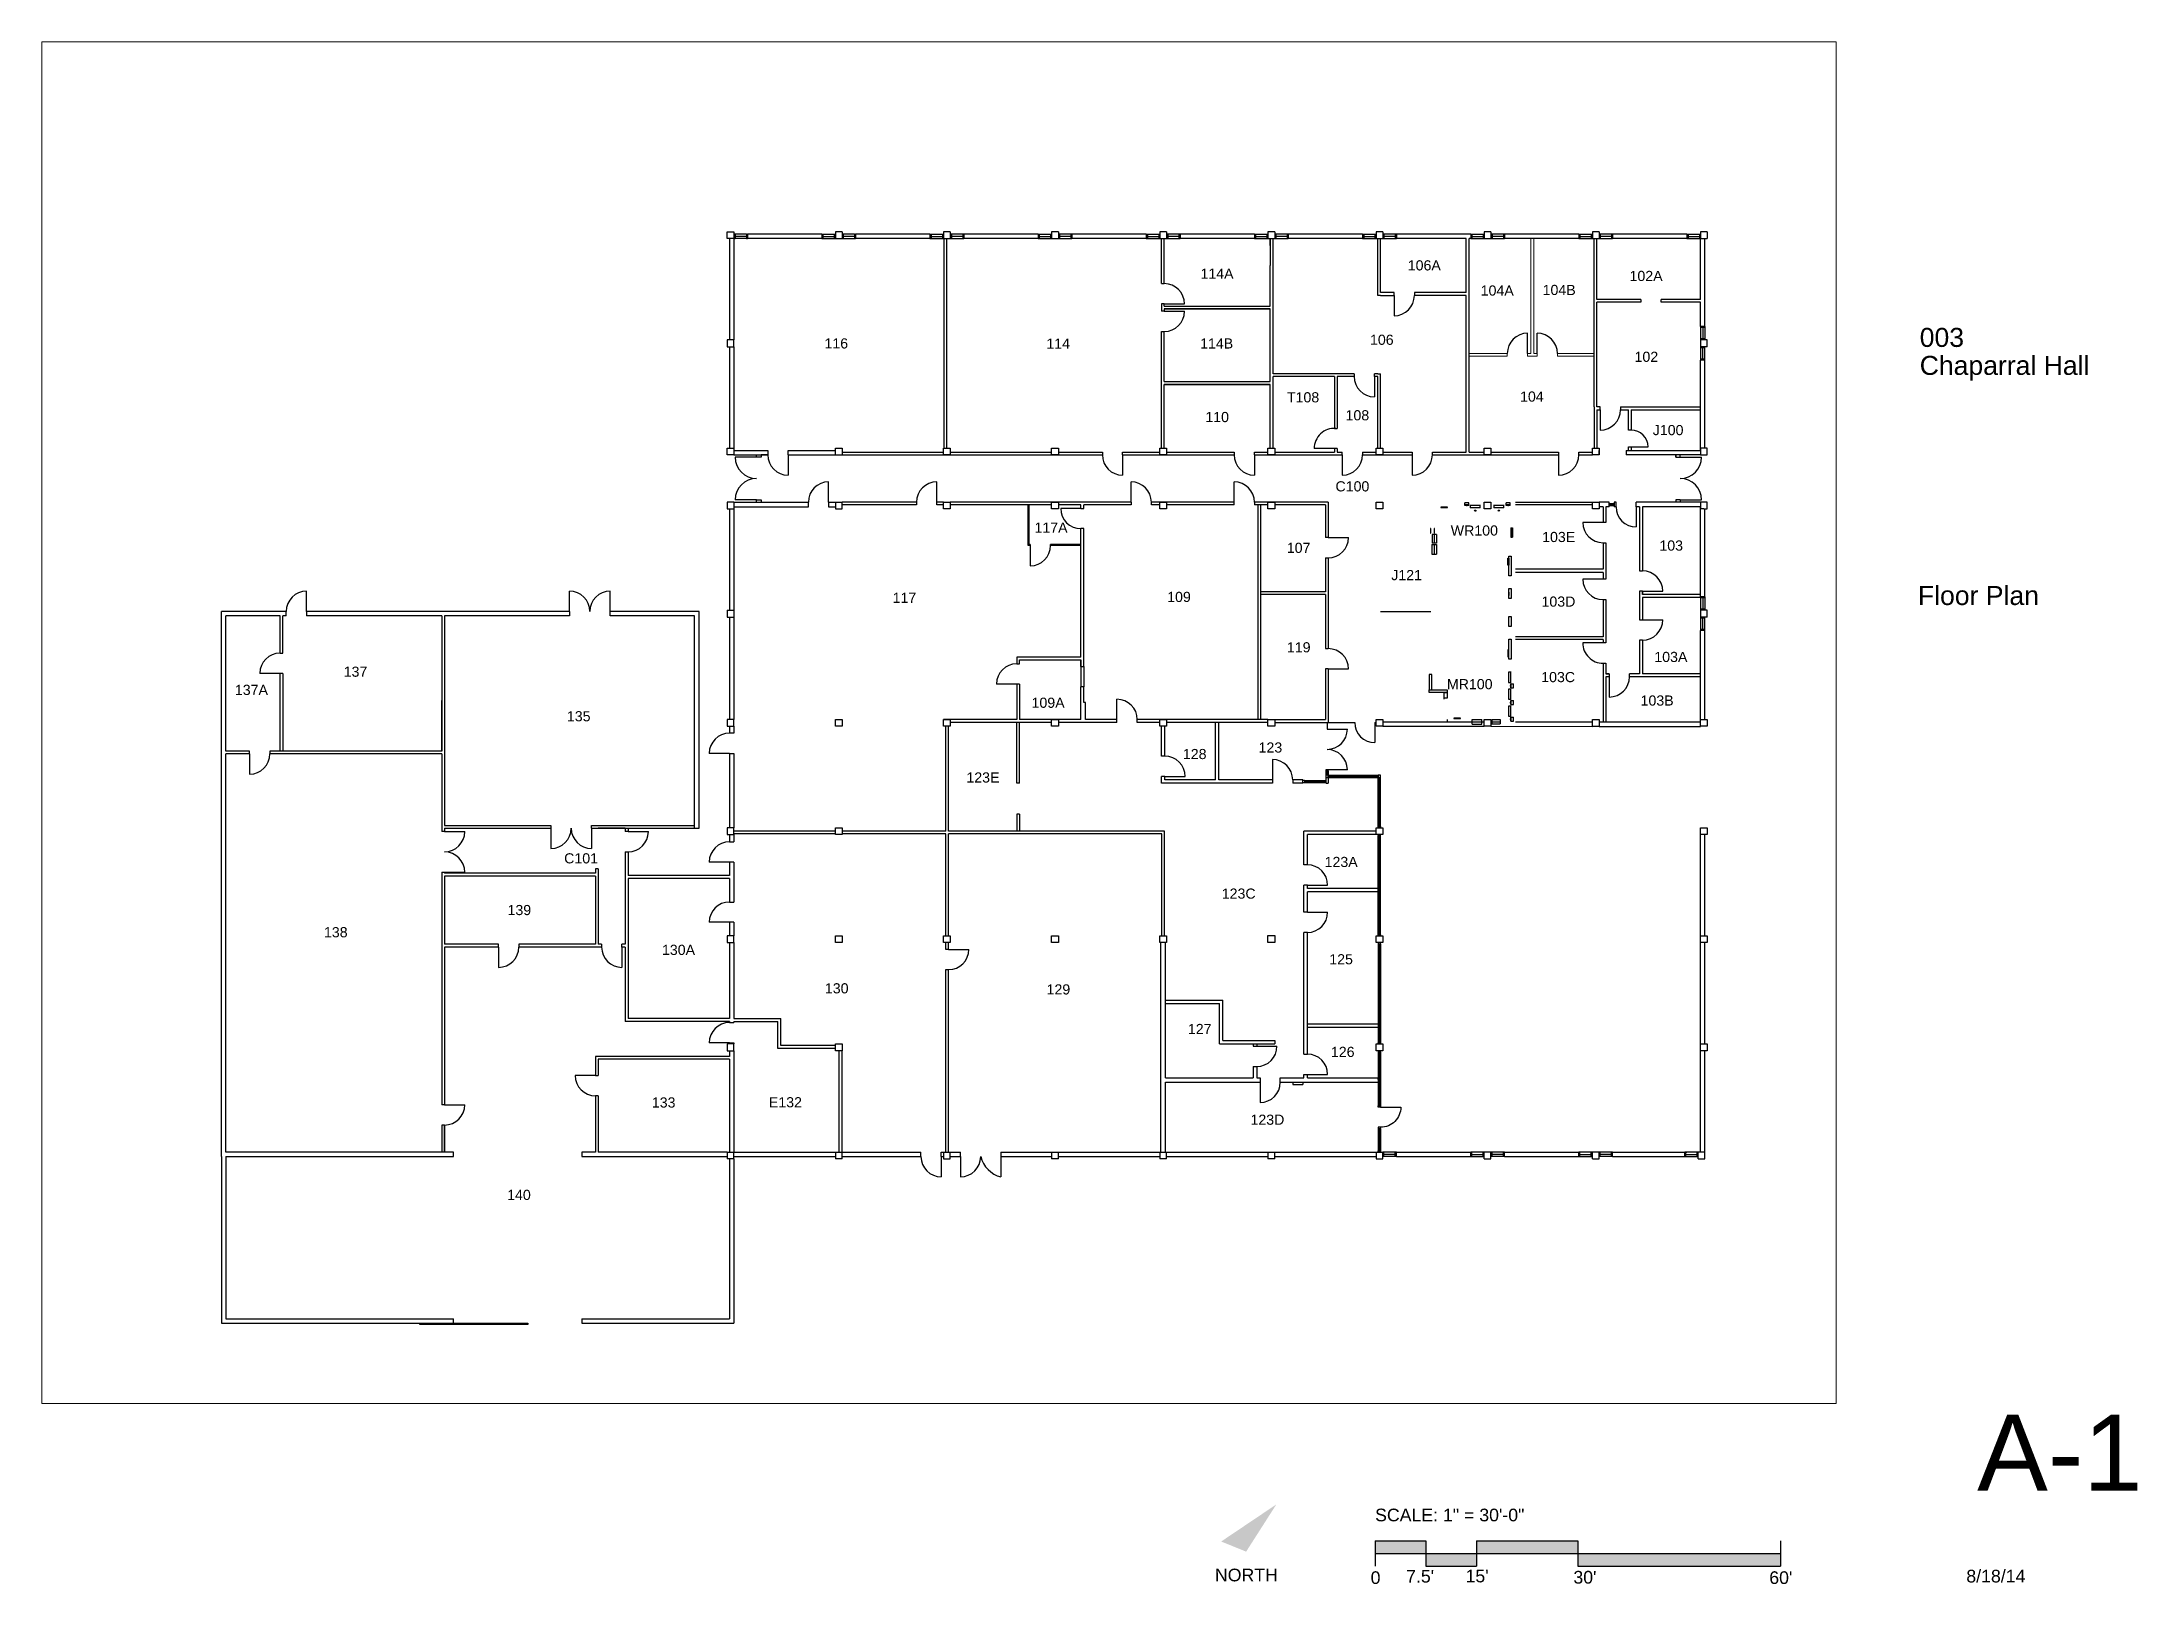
# Paper-space layout '8.5 x 11' of a CAD drawing. Header units: inches. Extents: x 0.1 to 10.4, y 0.1 to 7.7.
# The model-space entities are those that its viewports show. They can reach past a viewport. Long polylines and large blocks are cut down to what shows.
import ezdxf
from ezdxf.enums import TextEntityAlignment as Align

# ---------------------------------------------------------------- set-up
doc = ezdxf.new("R2010")
doc.units = ezdxf.units.IN
doc.header["$MEASUREMENT"] = 0
for name, color, linetype in [('A-Anno-Note', 231, 'Continuous'), ('A-Anno-Text', 113, 'Continuous'), ('A-DIMS', 2, 'Continuous'), ('A-DOOR', 4, 'Continuous'), ('A-DOOR-SIGN', 4, 'Continuous'), ('A-GLAZ', 3, 'Continuous'), ('A-PFLR-TEXT', 3, 'Continuous'), ('A-WALL', 5, 'Continuous'), ('A-WALL-JAMB', 6, 'Continuous'), ('P-SANR-FTXT', 5, 'Continuous'), ('S-COLS', 6, 'Continuous')]:
    doc.layers.add(name, color=color, linetype=linetype)
doc.styles.get("Standard").update_dxf_attribs({"font": 'arial.ttf'})

psp = doc.layouts.new('8.5 x 11')

# ---------------------------------------------------------------- texts
at = {"layer": 'A-Anno-Text'}
for s, height, p in [('003', 0.0938, (9.318, 6.229)), ('Chaparral Hall', 0.09375, (9.318, 6.091)), ('Floor Plan', 0.0938, (9.309, 4.956)), ('A-1', 0.375, (9.601, 0.587)), ('8/18/14', 0.0625, (9.548, 0.135))]:
    psp.add_text(s, height=height, dxfattribs=at).set_placement(p)
at = {"layer": 'A-Anno-Text', "char_height": 0.0625, "attachment_point": 1}
for s, insert, width in [('SCALE: 1" = 30\'-0"', (6.632, 0.499), 1.1448), ('{\\fArial|b0|i0|c0|p34;NORTH}', (5.842, 0.203), 0.29353), ('{\\fArial|b0|i0|c0|p34;0}', (6.61, 0.19), 0.0381), ("7.5'", (6.785, 0.197), 0.0904), ("15'", (7.078, 0.198), 0.0904), ("30'", (7.61, 0.192), 0.0904), ("60'", (8.576, 0.19), 0.0904)]:
    psp.add_mtext(s, dxfattribs=dict(at, insert=insert, width=width))

msp = doc.modelspace()

# ---------------------------------------------------------------- texts
at = {"layer": 'A-PFLR-TEXT'}
for s, p in [('114A', (1774.3, 2149.7)), ('104A', (2271.8, 2119.8)), ('104B', (2381.8, 2120.8)), ('116', (1098.3, 2025.9)), ('114', (1492.3, 2025.6)), ('114B', (1773.7, 2025.8)), ('106', (2066.9, 2032.4)), ('102', (2536.6, 2002.1)), ('104', (2333.3, 1931.5)), ('110', (1774.6, 1895.2)), ('108', (2023.5, 1898.3)), ('J100', (2575.2, 1872)), ('C100', (2014.7, 1772.1)), ('117A', (1479.6, 1698.8)), ('WR100', (2231.2, 1693.7)), ('107', (1919.2, 1662.9)), ('J121', (2110.9, 1614.5)), ('117', (1219.3, 1574.2)), ('109', (1706.8, 1575.8)), ('119', (1919.4, 1486.3)), ('137', (244.7, 1443)), ('MR100', (2223, 1420.9)), ('135', (641, 1363.9)), ('128', (1734.7, 1296.8)), ('123', (1869.1, 1308.4)), ('C101', (645.2, 1111.6)), ('139', (535.6, 1019.8)), ('138', (209.7, 980.4)), ('130', (1099.1, 880.8)), ('129', (1492.7, 878.9)), ('133', (791.8, 678.1)), ('E132', (1008, 678.5)), ('140', (534.9, 514))]:
    msp.add_text(s, height=18, dxfattribs=at).set_placement(p, align=Align.MIDDLE_CENTER)
for s, p in [('106A', (2142.3, 2164.5)), ('102A', (2536.1, 2145.7)), ('T108', (1927.1, 1930.2)), ('103E', (2380.9, 1682.2)), ('103', (2580.7, 1667)), ('103D', (2380.5, 1567.5)), ('103A', (2580.1, 1469.2)), ('137A', (59.9, 1410.7)), ('103C', (2380, 1433.4)), ('109A', (1474.4, 1387.9)), ('103B', (2555.7, 1391.8)), ('123E', (1358.7, 1255.2)), ('123A', (1994.7, 1105.2)), ('123C', (1812.8, 1049)), ('130A', (818.2, 949.1)), ('125', (1994.6, 932.4)), ('127', (1743.6, 808.7)), ('126', (1997.5, 767.9)), ('123D', (1863.8, 647.5))]:
    msp.add_text(s, height=18, dxfattribs=at).set_placement(p, align=Align.MIDDLE)

# ---------------------------------------------------------------- blocks, each defined once
blk = doc.blocks.new('SANITARY NAPKIN TAMPON')
at = {"layer": 'P-SANR-FTXT'}
for p, q in [((2557.5, -2487.6), (2574.1, -2487.6)), ((2557.5, -2490.8), (2557.5, -2487.6)), ((2557.5, -2489.9), (2574.1, -2489.9)), ((2557.5, -2490.8), (2574.1, -2490.8)), ((2574.1, -2490.8), (2574.1, -2487.6))]:
    blk.add_line(p, q, dxfattribs=at)
blk = doc.blocks.new('PAPER TOWEL WASTE RECEPTACLE')
at = {"layer": 'P-SANR-FTXT'}
for p, q in [((2566.5, -2601.9), (2566.5, -2593.8)), ((2566.5, -2593.8), (2583.7, -2593.8)), ((2566.5, -2597.8), (2583.7, -2597.8)), ((2566.5, -2597.9), (2583.7, -2597.9)), ((2566.5, -2601.9), (2583.7, -2601.9)), ((2583.7, -2601.9), (2583.7, -2593.8))]:
    blk.add_line(p, q, dxfattribs=at)
blk = doc.blocks.new('HAND DRYER 1')
at = {"layer": 'P-SANR-FTXT'}
for p, q in [((2542.1, -2593.9), (2557.3, -2593.9)), ((2542.1, -2593.9), (2542.1, -2601.5)), ((2542.1, -2597.9), (2557.3, -2597.9)), ((2542.1, -2601.5), (2557.3, -2601.5)), ((2557.3, -2593.9), (2557.3, -2601.5))]:
    blk.add_line(p, q, dxfattribs=at)
blk = doc.blocks.new('SOAP DISPENSER')
at = {"layer": 'P-SANR-FTXT'}
for p, q in [((2495.1, -2590.7), (2495.1, -2597.8)), ((2499.9, -2590.7), (2495.1, -2590.7)), ((2499.9, -2597.8), (2495.1, -2597.8)), ((2499, -2590.7), (2499, -2597.8)), ((2499.9, -2590.7), (2499.9, -2597.8)), ((2499.9, -2593.6), (2499.9, -2594.9)), ((2500.5, -2593.6), (2499.9, -2593.6)), ((2500.5, -2594.9), (2499.9, -2594.9)), ((2500.5, -2593.6), (2500.5, -2594.9))]:
    blk.add_line(p, q, dxfattribs=at)

# ---------------------------------------------------------------- linework, layer by layer
at = {"layer": 'A-DOOR'}
for p, q in [((1680.7, 2096), (1716.7, 2096)), ((2088.7, 2111), (2088.7, 2075)), ((1680.7, 2083), (1716.7, 2083)), ((2325.7, 2008), (2325.7, 2044)), ((2342.7, 2008), (2342.7, 2044)), ((2053.7, 1967), (2053.7, 1931)), ((2454.7, 1908), (2454.7, 1872)), ((956.7, 1824), (918.7, 1824)), ((1012.7, 1828), (1012.7, 1792)), ((1606.7, 1828), (1606.7, 1792)), ((1840.7, 1828), (1840.7, 1792)), ((1982.7, 1839), (1946.7, 1839)), ((1996.7, 1828), (1996.7, 1792)), ((2120.7, 1828), (2120.7, 1792)), ((2380.7, 1828), (2380.7, 1792)), ((2509.7, 1842), (2539.7, 1842)), ((2596.7, 1824), (2634.7, 1824)), ((1084.7, 1744), (1084.7, 1780)), ((1276.7, 1744), (1276.7, 1780)), ((1621.7, 1744), (1621.7, 1780)), ((1804.7, 1744), (1804.7, 1780)), ((956.7, 1748), (918.7, 1748)), ((1532.7, 1733), (1496.7, 1733)), ((2518.7, 1736), (2518.7, 1700)), ((2596.7, 1748), (2634.7, 1748)), ((1971.7, 1681), (2007.7, 1681)), ((2459.7, 1708), (2423.7, 1708)), ((1442.7, 1667), (1442.7, 1631)), ((2459.7, 1607), (2423.7, 1607)), ((157.7, 1550), (157.7, 1586)), ((624.7, 1550), (624.7, 1586)), ((696.7, 1550), (696.7, 1586)), ((2529.7, 1586), (2565.7, 1586)), ((2529.7, 1535), (2565.7, 1535)), ((2459.7, 1494), (2423.7, 1494)), ((110.7, 1440), (74.7, 1440)), ((1418.7, 1421), (1382.7, 1421)), ((1971.7, 1448), (2007.7, 1448)), ((2470.7, 1434), (2470.7, 1398)), ((1596.7, 1358), (1596.7, 1394)), ((1969.7, 1341), (2005.7, 1341)), ((2054.7, 1353), (2054.7, 1317)), ((2054.7, 1353), (2056.7, 1353)), ((56.7, 1297), (56.7, 1261)), ((908.7, 1298), (872.7, 1298)), ((1872.7, 1287), (1872.7, 1251)), ((2005.7, 1269), (1969.7, 1269)), ((1681.7, 1257), (1717.7, 1257)), ((402.7, 1159), (438.7, 1159)), ((591.7, 1165), (591.7, 1129)), ((663.7, 1165), (663.7, 1129)), ((728.7, 1159), (764.7, 1159)), ((402.7, 1087), (438.7, 1087)), ((908.7, 1105), (872.7, 1105)), ((1934.7, 1064), (1970.7, 1064)), ((1934.7, 1016), (1970.7, 1016)), ((908.7, 998), (872.7, 998)), ((498.7, 954), (498.7, 918)), ((717.7, 954), (717.7, 918)), ((1297.7, 950), (1333.7, 950)), ((908.7, 784), (872.7, 784)), ((1844.7, 778), (1880.7, 778)), ((670.7, 726), (634.7, 726)), ((1850.7, 714), (1850.7, 678)), ((1934.7, 728), (1970.7, 728)), ((402.7, 674), (438.7, 674)), ((1284.7, 582), (1284.7, 546)), ((1318.7, 582), (1318.7, 546)), ((1390.7, 582), (1390.7, 546))]:
    msp.add_line(p, q, dxfattribs=at)
msp.add_lwpolyline([(2064.7, 670), (2100.7, 670, -0.414214), (2064.7, 634, 1.798556)], format="xyb", dxfattribs=at)
for centre, radius, start, end in [((1680.7, 2096), 36, 0, 90), ((2088.7, 2111), 36, 270, 0), ((1680.7, 2083), 36, 270, 0), ((2325.7, 2008), 36, 90, 180), ((2342.7, 2008), 36, 0, 90), ((2053.7, 1967), 36, 180, 270), ((2454.7, 1908), 36, 270, 0), ((1982.8, 1839), 36.1, 86.1561, 180), ((2509.7, 1842), 30, 0, 90), ((956.7, 1824), 38, 180, 270), ((1012.7, 1828), 36, 180, 270), ((1606.7, 1828), 36, 180, 270), ((1840.7, 1828), 36, 180, 270), ((1996.7, 1828), 36, 270, 0), ((2120.7, 1828), 36, 270, 0), ((2380.7, 1828), 36, 270, 0), ((2596.7, 1824), 38, 270, 360), ((956.7, 1748), 38, 90, 180), ((2596.7, 1748), 38, 0, 90), ((1084.7, 1744), 36, 90, 180), ((1276.7, 1744), 36, 90, 180), ((1621.7, 1744), 36, 0, 90), ((1804.7, 1744), 36, 0, 90), ((1532.7, 1733), 36, 180, 270), ((2518.7, 1736), 36, 180, 270), ((1971.7, 1681), 36, 270, 0), ((2459.7, 1708), 36, 180, 270), ((1442.7, 1667), 36, 270, 0), ((2459.7, 1607), 36, 180, 270), ((2529.7, 1586), 36, 0, 90), ((157.7, 1550), 36, 90, 180), ((624.7, 1550), 36, 0, 90), ((696.7, 1550), 36, 90, 180), ((2529.7, 1535), 36, 270, 0), ((2459.7, 1494), 36, 180, 270.0138), ((110.7, 1440), 36, 90, 180), ((1418.7, 1421), 36, 90, 180), ((1971.7, 1448), 36, 0, 90), ((2470.7, 1434), 36, 270, 0), ((1596.7, 1358), 36, 0, 90), ((1969.7, 1341), 36, 270, 0), ((2054.7, 1353), 36, 180, 270), ((908.7, 1298), 36, 90, 180), ((1969.7, 1269), 36, 0, 90), ((56.7, 1297), 36, 270, 0), ((1681.7, 1257), 36, 0, 90), ((1872.7, 1251), 36, 0, 90), ((402.7, 1159), 36, 270, 0), ((591.7, 1165), 36, 270, 0), ((663.7, 1165), 36, 180, 270), ((728.7, 1159), 36, 270, 0), ((402.7, 1087), 36, 0, 90), ((908.7, 1105), 36, 90, 180), ((1934.7, 1064), 36, 0, 90), ((908.7, 998), 36, 90, 180), ((1934.7, 1016), 36, 270, 0), ((498.7, 954), 36, 270, 0), ((717.7, 954), 36, 180, 270), ((1297.7, 950), 36, 270, 0), ((908.7, 784), 36, 90, 180), ((1844.7, 778), 36, 270, 0), ((1934.7, 728), 36, 0, 90), ((670.7, 726), 36, 180, 270), ((1850.7, 714), 36, 270, 0), ((402.7, 674), 36, 270, 0), ((1284.7, 582), 36, 180, 270), ((1318.7, 582), 36, 270, 0), ((1402.7, 594), 49.5, 194.0362, 255.9638)]:
    msp.add_arc(centre, radius, start, end, dxfattribs=at)
at = {"layer": 'A-DOOR-SIGN'}
for p, q in [((2183.8, 1735), (2171.8, 1735)), ((2171.8, 1735), (2171.8, 1734.5)), ((2171.8, 1734.5), (2183.8, 1734.5)), ((2183.8, 1734.5), (2183.8, 1735)), ((2153.1, 1697), (2153.1, 1689)), ((2153.8, 1697), (2153.1, 1697)), ((2153.1, 1689), (2153.8, 1689)), ((2153.8, 1689), (2153.8, 1697)), ((2160.6, 1697), (2159.8, 1697)), ((2159.8, 1697), (2159.8, 1689)), ((2159.8, 1689), (2160.6, 1689)), ((2160.6, 1689), (2160.6, 1697)), ((2177, 1404.9), (2177, 1396.9)), ((2177.8, 1404.9), (2177, 1404.9)), ((2177, 1396.9), (2177.8, 1396.9)), ((2177.8, 1396), (2177.8, 1404)), ((2183.5, 1404.9), (2182.8, 1404.9)), ((2182.8, 1404), (2182.8, 1396)), ((2182.8, 1396.9), (2183.5, 1396.9)), ((2183.5, 1396.9), (2183.5, 1404.9)), ((2206.8, 1360.5), (2194.8, 1360.5)), ((2194.8, 1360.5), (2194.8, 1360)), ((2194.8, 1360), (2206.8, 1360)), ((2206.8, 1360), (2206.8, 1360.5))]:
    msp.add_line(p, q, dxfattribs=at)
at = {"layer": 'A-GLAZ'}
for p, q in [((938.7, 2220), (918.7, 2220)), ((938.7, 2216), (918.7, 2216)), ((938.7, 2212), (918.7, 2212)), ((1074.7, 2220), (1094.7, 2220)), ((1074.7, 2216), (1094.7, 2216)), ((1074.7, 2212), (1094.7, 2212)), ((1130.7, 2220), (1110.7, 2220)), ((1130.7, 2216), (1110.7, 2216)), ((1110.7, 2212), (1130.7, 2212)), ((1266.7, 2220), (1286.7, 2220)), ((1266.7, 2216), (1286.7, 2216)), ((1266.7, 2212), (1286.7, 2212)), ((1322.7, 2220), (1302.7, 2220)), ((1322.7, 2216), (1302.7, 2216)), ((1302.7, 2212), (1322.7, 2212)), ((1458.7, 2220), (1478.7, 2220)), ((1458.7, 2216), (1478.7, 2216)), ((1458.7, 2212), (1478.7, 2212)), ((1514.7, 2220), (1494.7, 2220)), ((1514.7, 2216), (1494.7, 2216)), ((1494.7, 2212), (1514.7, 2212)), ((1650.7, 2220), (1670.7, 2220)), ((1650.7, 2216), (1670.7, 2216)), ((1650.7, 2212), (1670.7, 2212)), ((1706.7, 2220), (1686.7, 2220)), ((1706.7, 2216), (1686.7, 2216)), ((1686.7, 2212), (1706.7, 2212)), ((1842.7, 2220), (1862.7, 2220)), ((1842.7, 2216), (1862.7, 2216)), ((1842.7, 2212), (1862.7, 2212)), ((1898.7, 2220), (1878.7, 2220)), ((1898.7, 2216), (1878.7, 2216)), ((1878.7, 2212), (1898.7, 2212)), ((2034.7, 2220), (2054.7, 2220)), ((2034.7, 2216), (2054.7, 2216)), ((2034.7, 2212), (2054.7, 2212)), ((2090.7, 2220), (2070.7, 2220)), ((2090.7, 2216), (2070.7, 2216)), ((2070.7, 2212), (2090.7, 2212)), ((2226.7, 2220), (2246.7, 2220)), ((2226.7, 2216), (2246.7, 2216)), ((2226.7, 2212), (2246.7, 2212)), ((2282.7, 2220), (2262.7, 2220)), ((2282.7, 2216), (2262.7, 2216)), ((2262.7, 2212), (2282.7, 2212)), ((2418.7, 2220), (2438.7, 2220)), ((2418.7, 2216), (2438.7, 2216)), ((2418.7, 2212), (2438.7, 2212)), ((2474.7, 2220), (2454.7, 2220)), ((2474.7, 2216), (2454.7, 2216)), ((2454.7, 2212), (2474.7, 2212)), ((2610.7, 2220), (2630.7, 2220)), ((2610.7, 2216), (2630.7, 2216)), ((2610.7, 2212), (2630.7, 2212)), ((2632.7, 2054), (2632.7, 2034)), ((2636.7, 2054), (2636.7, 2034)), ((2640.7, 2054), (2640.7, 2034)), ((2632.7, 2018), (2632.7, 1998)), ((2636.7, 1998), (2636.7, 2018)), ((2640.7, 1998), (2640.7, 2018)), ((2470.7, 1741.9), (2479.3, 1741.9)), ((2470.7, 1739.9), (2479.3, 1739.9)), ((2470.7, 1737.9), (2479.3, 1737.9)), ((2632.7, 1574), (2632.7, 1554)), ((2636.7, 1574), (2636.7, 1554)), ((2640.7, 1574), (2640.7, 1554)), ((2632.7, 1538), (2632.7, 1518)), ((2636.7, 1518), (2636.7, 1538)), ((2640.7, 1518), (2640.7, 1538)), ((1967.7, 1267), (1967.7, 1259)), ((1969.7, 1267), (1969.7, 1259)), ((1971.7, 1267), (1971.7, 1259)), ((1929.5, 1250), (1966, 1250)), ((1929.5, 1248), (1966, 1248)), ((1929.5, 1246), (1966, 1246)), ((1971.7, 1259), (2060.7, 1259)), ((1971.7, 1257), (2060.7, 1257)), ((1971.7, 1255), (2060.7, 1255)), ((2060.7, 1168), (2060.7, 1255)), ((2062.7, 1168), (2062.7, 1255)), ((2064.7, 1168), (2064.7, 1255)), ((2060.7, 976), (2060.7, 1152)), ((2062.7, 976), (2062.7, 1152)), ((2064.7, 976), (2064.7, 1152)), ((2060.7, 960), (2060.7, 784)), ((2062.7, 960), (2062.7, 784)), ((2064.7, 960), (2064.7, 784)), ((2060.7, 768), (2060.7, 672)), ((2062.7, 768), (2062.7, 672)), ((2064.7, 768), (2064.7, 672)), ((2060.7, 632), (2060.7, 592)), ((2062.7, 632), (2062.7, 592)), ((2064.7, 632), (2064.7, 592)), ((2090.7, 590), (2070.7, 590)), ((2090.7, 586), (2070.7, 586)), ((2090.7, 582), (2070.7, 582)), ((2246.7, 590), (2226.7, 590)), ((2226.7, 586), (2246.7, 586)), ((2226.7, 582), (2246.7, 582)), ((2282.7, 590), (2262.7, 590)), ((2282.7, 586), (2262.7, 586)), ((2282.7, 582), (2262.7, 582)), ((2438.7, 590), (2418.7, 590)), ((2418.7, 586), (2438.7, 586)), ((2418.7, 582), (2438.7, 582)), ((2474.7, 590), (2454.7, 590)), ((2474.7, 586), (2454.7, 586)), ((2474.7, 582), (2454.7, 582)), ((2626.7, 590), (2606.7, 590)), ((2606.7, 586), (2626.7, 586)), ((2606.7, 582), (2626.7, 582))]:
    msp.add_line(p, q, dxfattribs=at)
at = {"layer": 'A-WALL'}
for p, q in [((908.7, 2212), (908.7, 2032)), ((916.7, 2212), (916.7, 2032)), ((1072.7, 2220), (940.7, 2220)), ((1072.7, 2212), (940.7, 2212)), ((1264.7, 2220), (1132.7, 2220)), ((1264.7, 2212), (1132.7, 2212)), ((1289.7, 1840), (1289.7, 2212)), ((1294.7, 1840), (1294.7, 2212)), ((1456.7, 2220), (1324.7, 2220)), ((1456.7, 2212), (1324.7, 2212)), ((1648.7, 2220), (1516.7, 2220)), ((1648.7, 2212), (1516.7, 2212)), ((1675.7, 2132), (1675.7, 2212)), ((1680.7, 2132), (1680.7, 2212)), ((1780.7, 2220), (1708.7, 2220)), ((1840.7, 2212), (1708.7, 2212)), ((1840.7, 2220), (1780.7, 2220)), ((1868.7, 2200), (1868.7, 2212)), ((1868.7, 2212), (1868.7, 2164)), ((1873.7, 2164), (1873.7, 2212)), ((2032.7, 2220), (1900.7, 2220)), ((2024.7, 2212), (1900.7, 2212)), ((2032.7, 2212), (2024.7, 2212)), ((2059.7, 2111), (2059.7, 2212)), ((2064.7, 2116), (2064.7, 2212)), ((2224.7, 2220), (2092.7, 2220)), ((2216.7, 2212), (2092.7, 2212)), ((2216.7, 2116), (2216.7, 2212)), ((2221.7, 1863), (2221.7, 2212)), ((2224.7, 2212), (2221.7, 2212)), ((2416.7, 2220), (2284.7, 2220)), ((2416.7, 2212), (2284.7, 2212)), ((2443.7, 2206), (2443.7, 2212)), ((2443.7, 1913), (2443.7, 2206)), ((2448.7, 2206), (2448.7, 2212)), ((2448.7, 2104), (2448.7, 2206)), ((2608.7, 2220), (2476.7, 2220)), ((2608.7, 2212), (2476.7, 2212)), ((2632.7, 2104), (2632.7, 2212)), ((2640.7, 2056), (2640.7, 2212)), ((1868.7, 2092), (1868.7, 2164)), ((1873.7, 1972), (1873.7, 2164)), ((1675.7, 2132), (1680.7, 2132)), ((1680.7, 2096), (1675.7, 2096)), ((1675.7, 2096), (1675.7, 2083)), ((1680.7, 2092), (1680.7, 2096)), ((1680.7, 2092), (1868.7, 2092)), ((1680.7, 2092), (1868.7, 2092)), ((1680.7, 2087), (1868.7, 2087)), ((1868.7, 2087), (1680.7, 2087)), ((1680.7, 2087), (1680.7, 2083)), ((1868.7, 1958), (1868.7, 2087)), ((2064.7, 2111), (2059.7, 2111)), ((2088.7, 2116), (2064.7, 2116)), ((2064.7, 2111), (2088.7, 2111)), ((2088.7, 2111), (2088.7, 2116)), ((2216.7, 2116), (2124.7, 2116)), ((2124.7, 2116), (2124.7, 2111)), ((2216.7, 2111), (2124.7, 2111)), ((2216.7, 1863), (2216.7, 2111)), ((2526.7, 2104), (2448.7, 2104)), ((2448.7, 1913), (2448.7, 2099)), ((2526.7, 2099), (2448.7, 2099)), ((2526.7, 2104), (2526.7, 2099)), ((2632.7, 2104), (2562.7, 2104)), ((2562.7, 2099), (2562.7, 2104)), ((2632.7, 2099), (2562.7, 2099)), ((2632.7, 2056), (2632.7, 2099)), ((1680.7, 2083), (1675.7, 2083)), ((1675.7, 1840), (1675.7, 2047)), ((1675.7, 2047), (1680.7, 2047)), ((1680.7, 1958), (1680.7, 2047)), ((908.7, 2020), (908.7, 1840)), ((916.7, 2020), (916.7, 1840)), ((2017.7, 1972), (1873.7, 1972)), ((2017.7, 1972), (2017.7, 1967)), ((2053.7, 1967), (2053.7, 1972)), ((2059.7, 1972), (2053.7, 1972)), ((2059.7, 1972), (2064.7, 1972)), ((2064.7, 1840), (2064.7, 1972)), ((2632.7, 1836), (2632.7, 1996)), ((2640.7, 1840), (2640.7, 1996)), ((1680.7, 1958), (1868.7, 1958)), ((1680.7, 1958), (1868.7, 1958)), ((1680.7, 1953), (1868.7, 1953)), ((1680.7, 1840), (1680.7, 1953)), ((1868.7, 1953), (1680.7, 1953)), ((1868.7, 1852), (1868.7, 1953)), ((1982.7, 1967), (1873.7, 1967)), ((1873.7, 1852), (1873.7, 1967)), ((1982.7, 1967), (1982.7, 1875)), ((1987.7, 1967), (1987.7, 1875)), ((2017.7, 1967), (1987.7, 1967)), ((2017.7, 1967), (1987.7, 1967)), ((2059.7, 1967), (2053.7, 1967)), ((2059.7, 1967), (2053.7, 1967)), ((2059.7, 1967), (2053.7, 1967)), ((2059.7, 1840), (2059.7, 1967)), ((2443.7, 1913), (2443.7, 1840)), ((2454.7, 1913), (2448.7, 1913)), ((2448.7, 1908), (2448.7, 1840)), ((2448.7, 1908), (2454.7, 1908)), ((2454.7, 1908), (2454.7, 1913)), ((2490.7, 1913), (2632.7, 1913)), ((2490.7, 1913), (2490.7, 1908)), ((2490.7, 1908), (2504.7, 1908)), ((2504.7, 1872), (2504.7, 1908)), ((2509.7, 1908), (2632.7, 1908)), ((2509.7, 1908), (2509.7, 1872)), ((1982.7, 1875), (1987.7, 1875)), ((2216.7, 1833), (2216.7, 1863)), ((2221.7, 1833), (2221.7, 1863)), ((2509.7, 1872), (2504.7, 1872)), ((916.7, 1836), (976.7, 1836)), ((916.7, 1828), (976.7, 1828)), ((976.7, 1828), (964.7, 1828)), ((976.7, 1836), (976.7, 1828)), ((1012.7, 1836), (1096.7, 1836)), ((1012.7, 1828), (1012.7, 1836)), ((1012.7, 1828), (1096.7, 1828)), ((1108.7, 1833), (1288.7, 1833)), ((1108.7, 1828), (1402.7, 1828)), ((1300.7, 1833), (1402.7, 1833)), ((1402.7, 1833), (1480.7, 1833)), ((1402.7, 1828), (1570.7, 1828)), ((1492.7, 1833), (1570.7, 1833)), ((1570.7, 1833), (1570.7, 1828)), ((1606.7, 1833), (1672.7, 1833)), ((1606.7, 1828), (1606.7, 1833)), ((1606.7, 1828), (1804.7, 1828)), ((1684.7, 1833), (1804.7, 1833)), ((1804.7, 1833), (1804.7, 1828)), ((1840.7, 1833), (1864.7, 1833)), ((1840.7, 1828), (1840.7, 1833)), ((1840.7, 1828), (1996.7, 1828)), ((1868.7, 1840), (1868.7, 1852)), ((1873.7, 1840), (1873.7, 1852)), ((1873.7, 1840), (1873.7, 1852)), ((1876.7, 1833), (1982.7, 1833)), ((1982.7, 1839), (1982.7, 1833)), ((1987.7, 1839), (1982.7, 1839)), ((1987.7, 1839), (1987.7, 1833)), ((1987.7, 1833), (1996.7, 1833)), ((1996.7, 1828), (1996.7, 1833)), ((2032.7, 1833), (2056.7, 1833)), ((2032.7, 1833), (2032.7, 1828)), ((2032.7, 1828), (2120.7, 1828)), ((2068.7, 1833), (2120.7, 1833)), ((2120.7, 1833), (2120.7, 1828)), ((2156.7, 1833), (2216.7, 1833)), ((2156.7, 1828), (2156.7, 1833)), ((2156.7, 1828), (2380.7, 1828)), ((2221.7, 1833), (2248.7, 1833)), ((2260.7, 1833), (2380.7, 1833)), ((2380.7, 1833), (2380.7, 1828)), ((2416.7, 1833), (2440.7, 1833)), ((2416.7, 1828), (2416.7, 1833)), ((2416.7, 1828), (2440.7, 1828)), ((2500.7, 1836), (2632.7, 1836)), ((2500.7, 1836), (2504.7, 1836)), ((2500.7, 1836), (2500.7, 1828)), ((2632.7, 1828), (2500.7, 1828)), ((2504.7, 1842), (2509.7, 1842)), ((2504.7, 1836), (2504.7, 1842)), ((2509.7, 1842), (2509.7, 1836)), ((908.7, 1732), (908.7, 1552)), ((916.7, 1744), (1048.7, 1744)), ((916.7, 1736), (1048.7, 1736)), ((916.7, 1732), (916.7, 1552)), ((1048.7, 1736), (1048.7, 1744)), ((1084.7, 1744), (1096.7, 1744)), ((1084.7, 1744), (1084.7, 1736)), ((1084.7, 1736), (1096.7, 1736)), ((1240.7, 1744), (1108.7, 1744)), ((1240.7, 1739), (1108.7, 1739)), ((1240.7, 1744), (1240.7, 1739)), ((1288.7, 1744), (1276.7, 1744)), ((1276.7, 1739), (1276.7, 1744)), ((1288.7, 1739), (1276.7, 1739)), ((1621.7, 1744), (1300.7, 1744)), ((1480.7, 1739), (1300.7, 1739)), ((1438.7, 1667), (1438.7, 1739)), ((1440.7, 1669), (1440.7, 1739)), ((1532.7, 1739), (1492.7, 1739)), ((1532.7, 1733), (1532.7, 1739)), ((1532.7, 1733), (1537.7, 1733)), ((1621.7, 1739), (1537.7, 1739)), ((1537.7, 1733), (1537.7, 1739)), ((1621.7, 1744), (1621.7, 1739)), ((1804.7, 1744), (1657.7, 1744)), ((1657.7, 1739), (1657.7, 1744)), ((1672.7, 1739), (1657.7, 1739)), ((1804.7, 1739), (1684.7, 1739)), ((1804.7, 1739), (1804.7, 1744)), ((1971.7, 1744), (1840.7, 1744)), ((1840.7, 1744), (1840.7, 1739)), ((1864.7, 1739), (1840.7, 1739)), ((1846.7, 1739), (1846.7, 1358)), ((1851.7, 1739), (1851.7, 1358)), ((1966.7, 1739), (1876.7, 1739)), ((1966.7, 1739), (1966.7, 1681)), ((1971.7, 1744), (1971.7, 1681)), ((2260.7, 1744), (2260.7, 1744)), ((2304, 1744), (2440.7, 1744)), ((2440.7, 1739), (2304, 1739)), ((2470.7, 1744), (2452.7, 1744)), ((2459.7, 1736), (2452.7, 1736)), ((2459.7, 1736), (2459.7, 1708)), ((2464.7, 1736), (2464.7, 1708)), ((2470.7, 1736), (2464.7, 1736)), ((2470.7, 1736), (2464.7, 1736)), ((2470.7, 1736), (2470.7, 1744)), ((2482.7, 1744), (2479.3, 1744)), ((2479.3, 1744), (2479.3, 1736)), ((2482.7, 1736), (2479.3, 1736)), ((2482.7, 1736), (2482.7, 1744)), ((2632.7, 1744), (2518.7, 1744)), ((2518.7, 1736), (2518.7, 1744)), ((2524.7, 1736), (2518.7, 1736)), ((2524.7, 1736), (2524.7, 1622)), ((2632.7, 1736), (2529.7, 1736)), ((2529.7, 1736), (2529.7, 1622)), ((2632.7, 1576), (2632.7, 1736)), ((2640.7, 1576), (2640.7, 1732)), ((1532.7, 1469), (1532.7, 1697)), ((1537.7, 1697), (1532.7, 1697)), ((1537.7, 1452), (1537.7, 1697)), ((1971.7, 1681), (1966.7, 1681)), ((2464.7, 1708), (2459.7, 1708)), ((1442.7, 1667), (1438.7, 1667)), ((1442.7, 1669), (1440.7, 1669)), ((1442.7, 1669), (1442.7, 1667)), ((1532.7, 1669), (1478.7, 1669)), ((1478.7, 1667), (1478.7, 1669)), ((1532.7, 1667), (1478.7, 1667)), ((1966.7, 1645), (1971.7, 1645)), ((1966.7, 1645), (1966.7, 1585)), ((1971.7, 1645), (1971.7, 1484)), ((2459.7, 1672), (2459.7, 1625)), ((2459.7, 1672), (2464.7, 1672)), ((2464.7, 1672), (2464.7, 1607)), ((2459.7, 1625), (2304, 1625)), ((2459.7, 1619), (2304, 1619)), ((2459.7, 1619), (2459.7, 1607)), ((2464.7, 1607), (2459.7, 1607)), ((2524.7, 1622), (2529.7, 1622)), ((1958.7, 1585), (1851.7, 1585)), ((1958.7, 1580), (1851.7, 1580)), ((1966.7, 1585), (1958.7, 1585)), ((1964.7, 1580), (1958.7, 1580)), ((1966.7, 1580), (1958.7, 1580)), ((1966.7, 1580), (1966.7, 1484)), ((2292.7, 1584.1), (2292.7, 1578.1)), ((2459.7, 1571), (2459.7, 1505)), ((2459.7, 1571), (2464.7, 1571)), ((2464.7, 1571), (2464.7, 1494)), ((2524.7, 1586), (2524.7, 1535)), ((2529.7, 1586), (2524.7, 1586)), ((2529.7, 1586), (2529.7, 1580)), ((2529.7, 1580), (2529.7, 1586)), ((2632.7, 1580), (2529.7, 1580)), ((2632.7, 1575), (2529.7, 1575)), ((2529.7, 1575), (2529.7, 1535)), ((6.7, 582), (6.7, 1550)), ((121.7, 1550), (6.7, 1550)), ((110.7, 1542), (14.7, 1542)), ((14.7, 1302), (14.7, 1542)), ((110.7, 1476), (110.7, 1542)), ((115.7, 1476), (115.7, 1542)), ((121.7, 1542), (115.7, 1542)), ((121.7, 1542), (121.7, 1550)), ((624.7, 1550), (157.7, 1550)), ((157.7, 1550), (157.7, 1542)), ((397.7, 1542), (157.7, 1542)), ((397.7, 1542), (397.7, 1392)), ((624.7, 1542), (402.7, 1542)), ((402.7, 1542), (402.7, 1392)), ((624.7, 1550), (624.7, 1542)), ((854.7, 1550), (696.7, 1550)), ((696.7, 1542), (696.7, 1550)), ((846.7, 1542), (696.7, 1542)), ((846.7, 1165), (846.7, 1542)), ((854.7, 1165), (854.7, 1550)), ((908.7, 1540), (908.7, 1358)), ((916.7, 1540), (916.7, 1358)), ((2153.7, 1549.5), (2064.8, 1549.5)), ((2524.7, 1535), (2529.7, 1535)), ((2459.7, 1505), (2304, 1505)), ((2459.7, 1500), (2304, 1500)), ((2459.7, 1500), (2459.7, 1494)), ((2464.7, 1494), (2459.7, 1494)), ((2524.7, 1499), (2524.7, 1439)), ((2529.7, 1499), (2524.7, 1499)), ((2529.7, 1499), (2529.7, 1439)), ((2632.7, 1358), (2632.7, 1516)), ((2640.7, 1358), (2640.7, 1516)), ((110.7, 1476), (115.7, 1476)), ((1532.7, 1469), (1418.7, 1469)), ((1418.7, 1469), (1418.7, 1457)), ((1418.7, 1457), (1423.7, 1457)), ((1423.7, 1464), (1532.7, 1464)), ((1423.7, 1457), (1423.7, 1464)), ((1532.7, 1452), (1532.7, 1464)), ((1532.7, 1464), (1532.7, 1452)), ((1532.7, 1452), (1532.7, 1416)), ((1532.7, 1452), (1537.7, 1452)), ((1537.7, 1452), (1537.7, 1416)), ((1966.7, 1484), (1971.7, 1484)), ((2459.7, 1458), (2459.7, 1353.9)), ((2459.7, 1458), (2464.7, 1458)), ((2464.7, 1458), (2464.7, 1439)), ((110.7, 1302), (110.7, 1440)), ((115.7, 1440), (110.7, 1440)), ((115.7, 1440), (115.7, 1302)), ((1418.7, 1421), (1418.7, 1358)), ((1423.7, 1421), (1418.7, 1421)), ((1423.7, 1421), (1423.7, 1358)), ((1532.7, 1358), (1532.7, 1416)), ((1537.7, 1416), (1532.7, 1416)), ((1537.7, 1388), (1537.7, 1416)), ((1971.7, 1448), (1966.7, 1448)), ((1966.7, 1448), (1966.7, 1358)), ((1971.7, 1448), (1971.7, 1353)), ((2470.7, 1439), (2464.7, 1439)), ((2464.7, 1439), (2470.7, 1439)), ((2464.7, 1434), (2464.7, 1353.9)), ((2470.7, 1434), (2464.7, 1434)), ((2470.7, 1439), (2470.7, 1434)), ((2524.7, 1439), (2506.7, 1439)), ((2506.7, 1434), (2506.7, 1439)), ((2632.7, 1434), (2506.7, 1434)), ((2632.7, 1439), (2529.7, 1439)), ((397.7, 1392), (397.7, 1302)), ((397.7, 1302), (397.7, 1392)), ((402.7, 1392), (402.7, 1170)), ((1540.7, 1388), (1537.7, 1388)), ((1540.7, 1358), (1540.7, 1388)), ((2177.8, 1394), (2177.8, 1406)), ((908.7, 1346), (908.7, 1334)), ((916.7, 1346), (916.7, 1334)), ((1418.7, 1358), (1288.7, 1358)), ((1292.7, 1160), (1292.7, 1346)), ((1297.7, 1160), (1297.7, 1346)), ((1480.7, 1353), (1300.7, 1353)), ((1418.7, 1245), (1418.7, 1353)), ((1532.7, 1358), (1423.7, 1358)), ((1423.7, 1245), (1423.7, 1353)), ((1596.7, 1353), (1492.7, 1353)), ((1596.7, 1358), (1540.7, 1358)), ((1596.7, 1353), (1596.7, 1358)), ((1864.7, 1358), (1632.7, 1358)), ((1632.7, 1353), (1632.7, 1358)), ((1672.7, 1353), (1632.7, 1353)), ((1675.7, 1293), (1675.7, 1346)), ((1681.7, 1293), (1681.7, 1346)), ((1864.7, 1353), (1684.7, 1353)), ((1771.7, 1251), (1771.7, 1353)), ((1777.7, 1251), (1777.7, 1353)), ((1876.7, 1358), (1916.7, 1358)), ((1876.7, 1353), (1916.7, 1353)), ((1915.2, 1353), (1969.7, 1353)), ((1916.7, 1358), (1966.7, 1358)), ((1969.7, 1353), (2018.7, 1353)), ((1969.7, 1353), (1969.7, 1341)), ((2068.7, 1354), (2248.7, 1354)), ((2068.7, 1346), (2248.7, 1346)), ((2182.8, 1358), (2182.8, 1354)), ((2260.7, 1346), (2440.7, 1345.9)), ((2304, 1354), (2440.7, 1353.9)), ((2452.7, 1353.9), (2632.7, 1353.9)), ((2452.7, 1345.9), (2632.7, 1345.9)), ((56.7, 1302), (14.7, 1302)), ((56.7, 1297), (56.7, 1302)), ((397.7, 1302), (92.7, 1302)), ((92.7, 1302), (92.7, 1297)), ((916.7, 1334), (908.7, 1334)), ((14.7, 590), (14.7, 1297)), ((56.7, 1297), (14.7, 1297)), ((397.7, 1297), (92.7, 1297)), ((397.7, 1297), (397.7, 1159)), ((908.7, 1298), (908.7, 1166)), ((908.7, 1298), (916.7, 1298)), ((916.7, 1298), (916.7, 1166)), ((1681.7, 1293), (1675.7, 1293)), ((1423.7, 1245), (1418.7, 1245)), ((1675.7, 1245), (1675.7, 1257)), ((1681.7, 1257), (1675.7, 1257)), ((1777.7, 1245), (1675.7, 1245)), ((1681.7, 1251), (1681.7, 1257)), ((1771.7, 1251), (1681.7, 1251)), ((1868.7, 1251), (1777.7, 1251)), ((1868.7, 1245), (1777.7, 1245)), ((1872.7, 1251), (1868.7, 1251)), ((1872.7, 1245), (1868.7, 1245)), ((1872.7, 1251), (1872.7, 1245)), ((1908.7, 1251), (1908.7, 1245)), ((1926.7, 1251), (1908.7, 1251)), ((1926.7, 1245), (1908.7, 1245)), ((1926.7, 1245), (1926.7, 1251)), ((1967.7, 1255), (1967.7, 1245)), ((1967.7, 1245), (1971.7, 1245)), ((1971.7, 1255), (1971.7, 1245)), ((402.7, 1159), (397.7, 1159)), ((402.7, 1170), (591.7, 1170)), ((402.7, 1165), (591.7, 1165)), ((402.7, 1165), (402.7, 1159)), ((402.7, 1165), (402.7, 1159)), ((591.7, 1170), (591.7, 1165)), ((663.7, 1170), (846.7, 1170)), ((663.7, 1165), (663.7, 1170)), ((663.7, 1165), (854.7, 1165)), ((723.7, 1165), (675.7, 1165)), ((723.7, 1165), (723.7, 1159)), ((728.7, 1159), (723.7, 1159)), ((728.7, 1165), (728.7, 1159)), ((908.7, 1154), (908.7, 1141)), ((1096.7, 1160), (916.7, 1160)), ((1096.7, 1155), (916.7, 1155)), ((916.7, 1154), (916.7, 1141)), ((1292.7, 1160), (1108.7, 1160)), ((1292.7, 1155), (1108.7, 1155)), ((1292.7, 974), (1292.7, 1155)), ((1681.2, 1160), (1297.7, 1160)), ((1676.2, 1155), (1297.7, 1155)), ((1297.7, 974), (1297.7, 1155)), ((1423.7, 1190), (1418.7, 1190)), ((1418.7, 1190), (1418.7, 1160)), ((1423.7, 1190), (1423.7, 1160)), ((1676.2, 974.1), (1676.2, 1155)), ((1681.2, 974.1), (1681.2, 1160)), ((1928.7, 1100), (1928.7, 1160)), ((2056.7, 1160), (1928.7, 1160)), ((1934.7, 1100), (1934.7, 1154)), ((2056.7, 1154), (1934.7, 1154)), ((2632.7, 974), (2632.7, 1154)), ((2640.7, 974), (2640.7, 1154)), ((723.7, 1123), (723.7, 959)), ((723.7, 1123), (728.7, 1123)), ((728.7, 1123), (728.7, 1081)), ((908.7, 1141), (916.7, 1141)), ((397.7, 1087), (397.7, 674)), ((397.7, 1087), (402.7, 1087)), ((402.7, 1087), (402.7, 1085)), ((670.7, 1085), (402.7, 1085)), ((670.7, 1080), (402.7, 1080)), ((402.7, 1080), (402.7, 959)), ((670.7, 1093), (670.7, 1085)), ((675.7, 1093), (670.7, 1093)), ((670.7, 1080), (670.7, 959)), ((675.7, 1093), (675.7, 959)), ((908.7, 1081), (728.7, 1081)), ((908.7, 1105), (908.7, 1081)), ((916.7, 1105), (908.7, 1105)), ((916.7, 1105), (916.7, 1034)), ((1934.7, 1100), (1928.7, 1100)), ((728.7, 1076), (728.7, 827)), ((908.7, 1076), (728.7, 1076)), ((908.7, 1076), (908.7, 1034)), ((1928.7, 1016), (1928.7, 1064)), ((1934.7, 1064), (1928.7, 1064)), ((1934.7, 1058), (1934.7, 1064)), ((2060.7, 1058), (1934.7, 1058)), ((1934.7, 1016), (1934.7, 1052)), ((2060.7, 1052), (1934.7, 1052)), ((908.7, 1034), (916.7, 1034)), ((1934.7, 1016), (1928.7, 1016)), ((908.7, 998), (908.7, 974)), ((916.7, 998), (908.7, 998)), ((916.7, 998), (916.7, 974)), ((1928.7, 764), (1928.7, 980)), ((1934.7, 980), (1928.7, 980)), ((1934.7, 764), (1934.7, 980)), ((498.7, 959), (402.7, 959)), ((402.7, 954), (402.7, 674)), ((498.7, 954), (402.7, 954)), ((498.7, 954), (498.7, 959)), ((670.7, 959), (534.7, 959)), ((534.7, 959), (534.7, 954)), ((681.7, 954), (534.7, 954)), ((681.7, 959), (675.7, 959)), ((681.7, 959), (681.7, 954)), ((717.7, 954), (717.7, 959)), ((723.7, 959), (717.7, 959)), ((723.7, 954), (717.7, 954)), ((723.7, 954), (717.7, 954)), ((723.7, 954), (723.7, 822)), ((908.7, 962), (908.7, 827)), ((916.7, 962), (916.7, 827)), ((1292.7, 950), (1292.7, 962)), ((1297.7, 950), (1292.7, 950)), ((1297.7, 950), (1297.7, 962)), ((1674.7, 590), (1674.7, 962.1)), ((1682.7, 722), (1682.7, 962.1)), ((2632.7, 782), (2632.7, 962)), ((2640.7, 782), (2640.7, 962)), ((1292.7, 590), (1292.7, 914)), ((1292.7, 914), (1297.7, 914)), ((1297.7, 590), (1297.7, 914)), ((1682.7, 860), (1784.7, 860)), ((1784.7, 788), (1784.7, 860)), ((908.7, 822), (723.7, 822)), ((908.7, 827), (728.7, 827)), ((908.7, 822), (908.7, 820)), ((908.7, 822), (908.7, 820)), ((908.7, 820), (916.7, 820)), ((916.7, 827), (999.7, 827)), ((916.7, 822), (994.7, 822)), ((916.7, 822), (916.7, 820)), ((994.7, 774), (994.7, 822)), ((999.7, 779), (999.7, 827)), ((1682.7, 854), (1778.7, 854)), ((1778.7, 782), (1778.7, 854)), ((908.7, 784), (908.7, 782)), ((908.7, 784), (916.7, 784)), ((916.7, 784), (916.7, 782)), ((1778.7, 782), (1876.7, 782)), ((1784.7, 788), (1876.7, 788)), ((1838.7, 782), (1838.7, 778)), ((1844.7, 782), (1844.7, 778)), ((1876.7, 788), (1876.7, 782)), ((1934.7, 818), (2060.7, 818)), ((1934.7, 812), (2060.7, 812)), ((670.7, 760), (670.7, 726)), ((908.7, 760), (670.7, 760)), ((908.7, 755), (675.7, 755)), ((675.7, 755), (675.7, 726)), ((908.7, 770), (908.7, 760)), ((908.7, 755), (908.7, 590)), ((916.7, 770), (916.7, 590)), ((1096.7, 774), (994.7, 774)), ((1096.7, 779), (999.7, 779)), ((1103.7, 590), (1103.7, 770)), ((1108.7, 590), (1108.7, 770)), ((1838.7, 778), (1844.7, 778)), ((1928.7, 764), (1934.7, 764)), ((2632.7, 590), (2632.7, 770)), ((2640.7, 590), (2640.7, 770)), ((670.7, 726), (675.7, 726)), ((1682.7, 722), (1838.7, 722)), ((1682.7, 590), (1682.7, 714)), ((1682.7, 714), (1850.7, 714)), ((1838.7, 742), (1844.7, 742)), ((1838.7, 742), (1838.7, 722)), ((1844.7, 742), (1844.7, 722)), ((1844.7, 722), (1850.7, 722)), ((1850.7, 722), (1850.7, 714)), ((1886.7, 722), (1928.7, 722)), ((1886.7, 714), (1886.7, 722)), ((1886.7, 714), (2060.7, 714)), ((1908.7, 714), (1908.7, 710)), ((1908.7, 710), (1926.7, 710)), ((1926.7, 714), (1926.7, 710)), ((1928.7, 722), (1928.7, 728)), ((1928.7, 728), (1934.7, 728)), ((1934.7, 722), (1934.7, 728)), ((1934.7, 722), (2060.7, 722)), ((402.7, 674), (397.7, 674)), ((670.7, 690), (670.7, 590)), ((675.7, 690), (670.7, 690)), ((675.7, 690), (675.7, 590)), ((397.7, 638), (397.7, 590)), ((402.7, 638), (397.7, 638)), ((402.7, 638), (402.7, 590)), ((402.7, 590), (402.7, 638)), ((6.7, 582), (6.7, 286)), ((418.7, 590), (14.7, 590)), ((14.7, 582), (14.7, 294)), ((14.7, 582), (418.7, 582)), ((418.7, 582), (418.7, 590)), ((646.7, 590), (646.7, 582)), ((670.7, 590), (646.7, 590)), ((646.7, 582), (904.7, 582)), ((904.7, 590), (675.7, 590)), ((908.7, 578), (908.7, 294)), ((916.7, 590), (1096.7, 590)), ((916.7, 582), (1096.7, 582)), ((916.7, 578), (916.7, 286)), ((1108.7, 590), (1248.7, 590)), ((1108.7, 582), (1248.7, 582)), ((1248.7, 582), (1248.7, 590)), ((1284.7, 582), (1284.7, 590)), ((1284.7, 590), (1288.7, 590)), ((1284.7, 582), (1288.7, 582)), ((1300.7, 590), (1318.7, 590)), ((1300.7, 582), (1318.7, 582)), ((1318.7, 582), (1318.7, 590)), ((1390.7, 590), (1390.7, 582)), ((1390.7, 590), (1480.7, 590)), ((1390.7, 582), (1480.7, 582)), ((1492.7, 590), (1672.7, 590)), ((1492.7, 582), (1672.7, 582)), ((1684.7, 590), (1864.7, 590)), ((1684.7, 582), (1864.7, 582)), ((1876.7, 590), (2056.7, 590)), ((1876.7, 582), (2056.7, 582)), ((2092.7, 590), (2224.7, 590)), ((2092.7, 582), (2224.7, 582)), ((2284.7, 590), (2416.7, 590)), ((2284.7, 582), (2416.7, 582)), ((2476.7, 590), (2608.7, 590)), ((2476.7, 582), (2608.7, 582)), ((6.7, 286), (418.7, 286)), ((14.7, 294), (418.7, 294)), ((358.7, 286), (418.7, 286)), ((358.7, 284), (358.7, 286)), ((550.7, 284), (358.7, 284)), ((418.7, 286), (418.7, 294)), ((418.7, 286), (550.7, 286)), ((550.7, 286), (550.7, 284)), ((646.7, 294), (908.7, 294)), ((646.7, 294), (646.7, 286)), ((646.7, 286), (916.7, 286))]:
    msp.add_line(p, q, dxfattribs=at)
at = {"layer": 'A-WALL', "lineweight": 0, "ltscale": 0.025}
for p, q in [((2443.7, 2008), (2378.7, 2008)), ((2378.7, 2008), (2378.7, 2003)), ((2378.7, 2003), (2443.7, 2003))]:
    msp.add_line(p, q, dxfattribs=at)
for points in [[(2325.7, 2008), (2331.7, 2008), (2331.7, 2212), (2336.7, 2212), (2336.7, 2008), (2342.7, 2008), (2342.7, 2003), (2325.7, 2003)], [(2221.7, 2003), (2221.7, 2008), (2289.7, 2008), (2289.7, 2003)]]:
    msp.add_lwpolyline(points, close=True, dxfattribs=at)
at = {"layer": 'A-WALL'}
for points in [[(2296.8, 1648.4), (2296.8, 1613), (2292.7, 1613), (2292.7, 1648.4)], [(2292.7, 1573), (2292.7, 1591), (2296.8, 1591), (2296.8, 1573)], [(2296.8, 1541), (2296.8, 1523), (2292.7, 1523), (2292.7, 1541)], [(2296.8, 1500.9), (2296.8, 1465.5), (2292.7, 1465.5), (2292.7, 1500.9)], [(2150.8, 1437.9), (2150.8, 1410.9), (2155.8, 1410.9), (2155.8, 1437.9)], [(2182.8, 1411), (2182.8, 1406), (2150.8, 1406), (2150.8, 1411)], [(2182.8, 1406), (2182.8, 1396), (2177.8, 1396), (2177.8, 1406)]]:
    msp.add_lwpolyline(points, close=True, dxfattribs=at)
for centre in [(2232.8, 1729, 34), (2274.8, 1729, 34)]:
    msp.add_circle(centre, 1.05, dxfattribs=at)
at = {"layer": 'A-WALL-JAMB'}
for p, q in [((918.7, 2220), (916.7, 2220)), ((916.7, 2212), (918.7, 2212)), ((918.7, 2220), (918.7, 2212)), ((938.7, 2220), (940.7, 2220)), ((938.7, 2220), (938.7, 2212)), ((938.7, 2212), (940.7, 2212)), ((940.7, 2220), (940.7, 2212)), ((1072.7, 2220), (1074.7, 2220)), ((1072.7, 2220), (1072.7, 2212)), ((1072.7, 2212), (1074.7, 2212)), ((1074.7, 2220), (1074.7, 2212)), ((1094.7, 2220), (1096.7, 2220)), ((1094.7, 2220), (1094.7, 2212)), ((1094.7, 2212), (1096.7, 2212)), ((1110.7, 2220), (1108.7, 2220)), ((1108.7, 2212), (1110.7, 2212)), ((1110.7, 2220), (1110.7, 2212)), ((1130.7, 2220), (1132.7, 2220)), ((1130.7, 2220), (1130.7, 2212)), ((1130.7, 2212), (1132.7, 2212)), ((1132.7, 2220), (1132.7, 2212)), ((1264.7, 2220), (1266.7, 2220)), ((1264.7, 2220), (1264.7, 2212)), ((1264.7, 2212), (1266.7, 2212)), ((1266.7, 2220), (1266.7, 2212)), ((1286.7, 2220), (1288.7, 2220)), ((1286.7, 2220), (1286.7, 2212)), ((1286.7, 2212), (1288.7, 2212)), ((1302.7, 2220), (1300.7, 2220)), ((1300.7, 2212), (1302.7, 2212)), ((1302.7, 2220), (1302.7, 2212)), ((1324.7, 2220), (1322.7, 2220)), ((1322.7, 2220), (1322.7, 2212)), ((1322.7, 2212), (1324.7, 2212)), ((1324.7, 2220), (1324.7, 2212)), ((1456.7, 2220), (1458.7, 2220)), ((1456.7, 2220), (1456.7, 2212)), ((1456.7, 2212), (1458.7, 2212)), ((1458.7, 2220), (1458.7, 2212)), ((1478.7, 2220), (1480.7, 2220)), ((1478.7, 2220), (1478.7, 2212)), ((1478.7, 2212), (1480.7, 2212)), ((1494.7, 2220), (1492.7, 2220)), ((1492.7, 2212), (1494.7, 2212)), ((1494.7, 2220), (1494.7, 2212)), ((1516.7, 2220), (1514.7, 2220)), ((1514.7, 2220), (1514.7, 2212)), ((1514.7, 2212), (1516.7, 2212)), ((1516.7, 2220), (1516.7, 2212)), ((1648.7, 2220), (1648.7, 2212)), ((1648.7, 2220), (1650.7, 2220)), ((1648.7, 2212), (1650.7, 2212)), ((1650.7, 2220), (1650.7, 2212)), ((1670.7, 2220), (1670.7, 2212)), ((1670.7, 2220), (1672.7, 2220)), ((1670.7, 2212), (1672.7, 2212)), ((1686.7, 2220), (1684.7, 2220)), ((1684.7, 2212), (1686.7, 2212)), ((1686.7, 2220), (1686.7, 2212)), ((1708.7, 2220), (1706.7, 2220)), ((1706.7, 2220), (1706.7, 2212)), ((1706.7, 2212), (1708.7, 2212)), ((1708.7, 2220), (1708.7, 2212)), ((1840.7, 2220), (1840.7, 2212)), ((1840.7, 2220), (1842.7, 2220)), ((1840.7, 2212), (1842.7, 2212)), ((1842.7, 2220), (1842.7, 2212)), ((1862.7, 2220), (1864.7, 2220)), ((1862.7, 2220), (1862.7, 2212)), ((1862.7, 2212), (1864.7, 2212)), ((1878.7, 2220), (1876.7, 2220)), ((1876.7, 2212), (1878.7, 2212)), ((1878.7, 2220), (1878.7, 2212)), ((1898.7, 2220), (1898.7, 2212)), ((1900.7, 2220), (1898.7, 2220)), ((1898.7, 2212), (1900.7, 2212)), ((1900.7, 2220), (1900.7, 2212)), ((2032.7, 2220), (2032.7, 2212)), ((2032.7, 2220), (2034.7, 2220)), ((2032.7, 2212), (2034.7, 2212)), ((2034.7, 2220), (2034.7, 2212)), ((2054.7, 2220), (2054.7, 2212)), ((2054.7, 2220), (2056.7, 2220)), ((2054.7, 2212), (2056.7, 2212)), ((2070.7, 2220), (2068.7, 2220)), ((2068.7, 2212), (2070.7, 2212)), ((2070.7, 2220), (2070.7, 2212)), ((2090.7, 2220), (2090.7, 2212)), ((2092.7, 2220), (2090.7, 2220)), ((2090.7, 2212), (2092.7, 2212)), ((2092.7, 2220), (2092.7, 2212)), ((2224.7, 2220), (2224.7, 2212)), ((2224.7, 2220), (2226.7, 2220)), ((2224.7, 2212), (2226.7, 2212)), ((2226.7, 2220), (2226.7, 2212)), ((2246.7, 2220), (2246.7, 2212)), ((2246.7, 2220), (2248.7, 2220)), ((2246.7, 2212), (2248.7, 2212)), ((2262.7, 2220), (2260.7, 2220)), ((2260.7, 2212), (2262.7, 2212)), ((2262.7, 2220), (2262.7, 2212)), ((2282.7, 2220), (2282.7, 2212)), ((2284.7, 2220), (2282.7, 2220)), ((2282.7, 2212), (2284.7, 2212)), ((2284.7, 2220), (2284.7, 2212)), ((2416.7, 2220), (2416.7, 2212)), ((2416.7, 2220), (2418.7, 2220)), ((2416.7, 2212), (2418.7, 2212)), ((2418.7, 2220), (2418.7, 2212)), ((2438.7, 2220), (2438.7, 2212)), ((2438.7, 2220), (2440.7, 2220)), ((2438.7, 2212), (2440.7, 2212)), ((2454.7, 2220), (2452.7, 2220)), ((2452.7, 2212), (2454.7, 2212)), ((2454.7, 2220), (2454.7, 2212)), ((2474.7, 2220), (2474.7, 2212)), ((2476.7, 2220), (2474.7, 2220)), ((2474.7, 2212), (2476.7, 2212)), ((2476.7, 2220), (2476.7, 2212)), ((2608.7, 2220), (2608.7, 2212)), ((2608.7, 2220), (2610.7, 2220)), ((2608.7, 2212), (2610.7, 2212)), ((2610.7, 2220), (2610.7, 2212)), ((2630.7, 2220), (2630.7, 2212)), ((2630.7, 2220), (2632.7, 2220)), ((2630.7, 2212), (2632.7, 2212)), ((2640.7, 2056), (2632.7, 2056)), ((2632.7, 2056), (2632.7, 2054)), ((2640.7, 2054), (2632.7, 2054)), ((2640.7, 2056), (2640.7, 2054)), ((2640.7, 2034), (2632.7, 2034)), ((2632.7, 2034), (2632.7, 2032)), ((2632.7, 2020), (2632.7, 2018)), ((2640.7, 2018), (2632.7, 2018)), ((2640.7, 2034), (2640.7, 2032)), ((2640.7, 2018), (2640.7, 2020)), ((2640.7, 1998), (2632.7, 1998)), ((2632.7, 1998), (2632.7, 1996)), ((2640.7, 1996), (2632.7, 1996)), ((2640.7, 1996), (2640.7, 1998)), ((956.7, 1824), (956.7, 1828)), ((964.7, 1824), (956.7, 1824)), ((964.7, 1828), (964.7, 1824)), ((2588.7, 1828), (2588.7, 1824)), ((2588.7, 1824), (2588.7, 1828)), ((2588.7, 1824), (2596.7, 1824)), ((2596.7, 1824), (2596.7, 1828)), ((956.7, 1748), (964.7, 1748)), ((956.7, 1744), (956.7, 1748)), ((964.7, 1748), (964.7, 1744)), ((2596.7, 1748), (2588.7, 1748)), ((2588.7, 1748), (2588.7, 1744)), ((2596.7, 1748), (2596.7, 1744)), ((2640.7, 1576), (2632.7, 1576)), ((2632.7, 1576), (2632.7, 1574)), ((2640.7, 1574), (2632.7, 1574)), ((2640.7, 1576), (2640.7, 1574)), ((2640.7, 1554), (2632.7, 1554)), ((2632.7, 1554), (2632.7, 1552)), ((2632.7, 1540), (2632.7, 1538)), ((2640.7, 1538), (2632.7, 1538)), ((2640.7, 1554), (2640.7, 1552)), ((2640.7, 1538), (2640.7, 1540)), ((2640.7, 1518), (2632.7, 1518)), ((2632.7, 1518), (2632.7, 1516)), ((2640.7, 1516), (2632.7, 1516)), ((2640.7, 1516), (2640.7, 1518)), ((1929.5, 1250), (1926.7, 1250)), ((1926.7, 1246), (1929.5, 1246)), ((1929.5, 1250), (1929.5, 1246)), ((1966, 1250), (1967.7, 1250)), ((1966, 1250), (1966, 1246)), ((1967.7, 1246), (1966, 1246)), ((2070.7, 590), (2068.7, 590)), ((2070.7, 582), (2068.7, 582)), ((2070.7, 582), (2068.7, 582)), ((2070.7, 582), (2070.7, 590)), ((2090.7, 582), (2090.7, 590)), ((2092.7, 590), (2090.7, 590)), ((2092.7, 582), (2090.7, 582)), ((2092.7, 582), (2092.7, 590)), ((2224.7, 582), (2224.7, 590)), ((2226.7, 590), (2224.7, 590)), ((2224.7, 582), (2226.7, 582)), ((2226.7, 582), (2226.7, 590)), ((2246.7, 582), (2246.7, 590)), ((2248.7, 590), (2246.7, 590)), ((2246.7, 582), (2248.7, 582)), ((2262.7, 590), (2260.7, 590)), ((2262.7, 582), (2260.7, 582)), ((2262.7, 582), (2262.7, 590)), ((2282.7, 582), (2282.7, 590)), ((2284.7, 590), (2282.7, 590)), ((2284.7, 582), (2282.7, 582)), ((2284.7, 582), (2284.7, 590)), ((2416.7, 582), (2416.7, 590)), ((2418.7, 590), (2416.7, 590)), ((2416.7, 582), (2418.7, 582)), ((2418.7, 582), (2418.7, 590)), ((2438.7, 582), (2438.7, 590)), ((2440.7, 590), (2438.7, 590)), ((2438.7, 582), (2440.7, 582)), ((2454.7, 590), (2452.7, 590)), ((2454.7, 582), (2452.7, 582)), ((2454.7, 582), (2454.7, 590)), ((2474.7, 582), (2474.7, 590)), ((2476.7, 590), (2474.7, 590)), ((2476.7, 582), (2474.7, 582)), ((2476.7, 582), (2476.7, 590)), ((2604.7, 582), (2604.7, 590)), ((2606.7, 590), (2604.7, 590)), ((2604.7, 582), (2606.7, 582)), ((2606.7, 582), (2606.7, 590)), ((2626.7, 582), (2626.7, 590)), ((2628.7, 590), (2626.7, 590)), ((2626.7, 582), (2628.7, 582))]:
    msp.add_line(p, q, dxfattribs=at)
for points in [[(1967.7, 1267), (1971.7, 1267), (1971.7, 1269), (1967.7, 1269), (1967.7, 1267)], [(1971.7, 1259), (1967.7, 1259), (1967.7, 1255), (1971.7, 1255), (1971.7, 1259)], [(2060.7, 1259), (2060.7, 1255), (2064.7, 1255), (2064.7, 1259), (2060.7, 1259)], [(2060.7, 1166), (2060.7, 1168), (2064.7, 1168), (2064.7, 1166)], [(2060.7, 1154), (2060.7, 1152), (2064.7, 1152), (2064.7, 1154)], [(2060.7, 974), (2060.7, 976), (2064.7, 976), (2064.7, 974)], [(2060.7, 962), (2060.7, 960), (2064.7, 960), (2064.7, 962)], [(2060.7, 782), (2060.7, 784), (2064.7, 784), (2064.7, 782)], [(2060.7, 770), (2060.7, 768), (2064.7, 768), (2064.7, 770)], [(2060.7, 721), (2064.7, 721), (2064.7, 719), (2060.7, 719), (2060.7, 721)], [(2060.7, 672), (2064.7, 672), (2064.7, 670), (2060.7, 670), (2060.7, 672)], [(2060.7, 632), (2064.7, 632), (2064.7, 634), (2060.7, 634), (2060.7, 632)], [(2060.7, 590), (2060.7, 592), (2064.7, 592), (2064.7, 590)]]:
    msp.add_lwpolyline(points, dxfattribs=at)
at = {"layer": 'P-SANR-FTXT'}
for p, q in [((2223.7, 1739), (2223.7, 1734)), ((2241.7, 1738.2), (2223.7, 1738.2)), ((2241.7, 1734), (2223.7, 1734)), ((2241.7, 1734), (2241.7, 1739)), ((2265.7, 1739), (2265.7, 1734)), ((2283.7, 1738.2), (2265.7, 1738.2)), ((2283.7, 1734), (2265.7, 1734)), ((2283.7, 1734), (2283.7, 1739)), ((2291.8, 1442), (2291.8, 1424)), ((2296.8, 1442), (2291.8, 1442)), ((2291.8, 1424), (2296.8, 1424)), ((2296, 1424), (2296, 1442)), ((2291.8, 1412), (2291.8, 1394)), ((2296.8, 1412), (2291.8, 1412)), ((2291.8, 1394), (2296.8, 1394)), ((2291.8, 1382), (2291.8, 1364)), ((2296.8, 1382), (2291.8, 1382)), ((2296, 1394), (2296, 1412)), ((2296, 1364), (2296, 1382)), ((2291.8, 1364), (2296.8, 1364))]:
    msp.add_line(p, q, dxfattribs=at)
for points in [[(2292.7, 1632.4), (2290.7, 1632.4), (2290.7, 1644.4), (2292.7, 1644.4)], [(2292.7, 1481.6), (2290.7, 1481.6), (2290.7, 1469.6), (2292.7, 1469.6)]]:
    msp.add_lwpolyline(points, close=True, dxfattribs=at)
at = {"layer": 'S-COLS'}
for p, q in [((904.7, 2224), (916.7, 2224)), ((904.7, 2212), (904.7, 2224)), ((916.7, 2212), (904.7, 2212)), ((916.7, 2224), (916.7, 2212)), ((1108.7, 2224), (1096.7, 2224)), ((1096.7, 2224), (1096.7, 2212)), ((1096.7, 2212), (1108.7, 2212)), ((1108.7, 2224), (1108.7, 2212)), ((1300.7, 2224), (1288.7, 2224)), ((1288.7, 2224), (1288.7, 2212)), ((1288.7, 2212), (1300.7, 2212)), ((1300.7, 2224), (1300.7, 2212)), ((1480.7, 2224), (1480.7, 2212)), ((1492.7, 2224), (1480.7, 2224)), ((1480.7, 2212), (1492.7, 2212)), ((1492.7, 2224), (1492.7, 2212)), ((1684.7, 2224), (1672.7, 2224)), ((1672.7, 2224), (1672.7, 2212)), ((1672.7, 2212), (1684.7, 2212)), ((1684.7, 2224), (1684.7, 2212)), ((1876.7, 2224), (1864.7, 2224)), ((1864.7, 2224), (1864.7, 2212)), ((1864.7, 2212), (1876.7, 2212)), ((1876.7, 2224), (1876.7, 2212)), ((2068.7, 2224), (2056.7, 2224)), ((2056.7, 2224), (2056.7, 2212)), ((2056.7, 2212), (2068.7, 2212)), ((2068.7, 2224), (2068.7, 2212)), ((2260.7, 2224), (2248.7, 2224)), ((2248.7, 2224), (2248.7, 2212)), ((2248.7, 2212), (2260.7, 2212)), ((2260.7, 2224), (2260.7, 2212)), ((2452.7, 2224), (2440.7, 2224)), ((2440.7, 2224), (2440.7, 2212)), ((2440.7, 2212), (2452.7, 2212)), ((2452.7, 2224), (2452.7, 2212)), ((2644.7, 2224), (2632.7, 2224)), ((2632.7, 2224), (2632.7, 2212)), ((2632.7, 2212), (2644.7, 2212)), ((2644.7, 2224), (2644.7, 2212)), ((904.7, 2032), (904.7, 2020)), ((916.7, 2032), (904.7, 2032)), ((904.7, 2020), (916.7, 2020)), ((916.7, 2020), (916.7, 2032)), ((2632.7, 2032), (2632.7, 2020)), ((2644.7, 2032), (2632.7, 2032)), ((2644.7, 2020), (2632.7, 2020)), ((2644.7, 2020), (2644.7, 2032)), ((904.7, 1828), (904.7, 1840)), ((904.7, 1840), (916.7, 1840)), ((916.7, 1828), (904.7, 1828)), ((916.7, 1840), (916.7, 1828)), ((1096.7, 1840), (1108.7, 1840)), ((1096.7, 1828), (1096.7, 1840)), ((1096.7, 1828), (1108.7, 1828)), ((1108.7, 1840), (1108.7, 1828)), ((2440.7, 1840), (2452.7, 1840)), ((2440.7, 1828), (2440.7, 1840)), ((2452.7, 1828), (2440.7, 1828)), ((2452.7, 1840), (2452.7, 1828)), ((2452.7, 1828), (2452.7, 1836)), ((2632.7, 1840), (2632.7, 1828)), ((2644.7, 1840), (2632.7, 1840)), ((2632.7, 1828), (2644.7, 1828)), ((2644.7, 1828), (2644.7, 1840)), ((904.7, 1744), (904.7, 1732)), ((916.7, 1744), (904.7, 1744)), ((904.7, 1732), (916.7, 1732)), ((916.7, 1744), (916.7, 1732)), ((1096.7, 1744), (1108.7, 1744)), ((1096.7, 1744), (1096.7, 1732)), ((1096.7, 1732), (1108.7, 1732)), ((1108.7, 1732), (1108.7, 1744)), ((2440.7, 1744), (2452.7, 1744)), ((2440.7, 1732), (2440.7, 1744)), ((2452.7, 1732), (2440.7, 1732)), ((2452.7, 1744), (2452.7, 1732)), ((2632.7, 1744), (2632.7, 1732)), ((2644.7, 1744), (2632.7, 1744)), ((2638.7, 1732), (2632.7, 1732)), ((2638.7, 1732), (2644.7, 1732)), ((2644.7, 1732), (2644.7, 1744)), ((904.7, 1552), (904.7, 1540)), ((904.7, 1552), (916.7, 1552)), ((904.7, 1540), (916.7, 1540)), ((916.7, 1552), (916.7, 1540)), ((2632.7, 1552), (2632.7, 1540)), ((2644.7, 1552), (2632.7, 1552)), ((2644.7, 1540), (2632.7, 1540)), ((2644.7, 1540), (2644.7, 1552)), ((904.7, 1358), (904.7, 1346)), ((916.7, 1358), (904.7, 1358)), ((904.7, 1346), (916.7, 1346)), ((916.7, 1346), (916.7, 1358)), ((2632.7, 1358), (2644.7, 1358)), ((2632.7, 1346), (2632.7, 1358)), ((2644.7, 1346), (2632.7, 1346)), ((2644.7, 1358), (2644.7, 1346)), ((2644.7, 1352), (2644.7, 1346)), ((904.7, 1166), (904.7, 1154)), ((916.7, 1166), (904.7, 1166)), ((904.7, 1154), (916.7, 1154)), ((916.7, 1154), (916.7, 1166)), ((2632.7, 1154), (2632.7, 1166)), ((2632.7, 1166), (2644.7, 1166)), ((2644.7, 1154), (2632.7, 1154)), ((2644.7, 1166), (2644.7, 1154)), ((904.7, 974), (904.7, 962)), ((916.7, 974), (904.7, 974)), ((916.7, 962), (916.7, 974)), ((2632.7, 962), (2632.7, 974)), ((2632.7, 974), (2644.7, 974)), ((2644.7, 974), (2644.7, 962)), ((904.7, 962), (916.7, 962)), ((2644.7, 962), (2632.7, 962)), ((904.7, 782), (904.7, 770)), ((916.7, 782), (904.7, 782)), ((916.7, 770), (916.7, 782)), ((2632.7, 770), (2632.7, 782)), ((2632.7, 782), (2644.7, 782)), ((2644.7, 782), (2644.7, 770)), ((904.7, 770), (916.7, 770)), ((2644.7, 770), (2632.7, 770)), ((904.7, 590), (904.7, 578)), ((904.7, 590), (916.7, 590)), ((916.7, 578), (904.7, 578)), ((916.7, 578), (916.7, 590)), ((1096.7, 590), (1096.7, 578)), ((1096.7, 590), (1108.7, 590)), ((1108.7, 578), (1096.7, 578)), ((1108.7, 578), (1108.7, 590)), ((1288.7, 590), (1288.7, 578)), ((1288.7, 590), (1300.7, 590)), ((1288.7, 578), (1300.7, 578)), ((1300.7, 578), (1300.7, 590)), ((1480.7, 590), (1480.7, 578)), ((1480.7, 590), (1492.7, 590)), ((1492.7, 578), (1480.7, 578)), ((1492.7, 578), (1492.7, 590)), ((1672.7, 590), (1672.7, 578)), ((1672.7, 590), (1684.7, 590)), ((1684.7, 578), (1672.7, 578)), ((1684.7, 578), (1684.7, 590)), ((1864.7, 590), (1864.7, 578)), ((1864.7, 590), (1876.7, 590)), ((1876.7, 578), (1864.7, 578)), ((1876.7, 578), (1876.7, 590)), ((2056.7, 590), (2056.7, 578)), ((2056.7, 590), (2068.7, 590)), ((2056.7, 578), (2068.7, 578)), ((2068.7, 578), (2068.7, 590)), ((2248.7, 578), (2248.7, 590)), ((2260.7, 590), (2248.7, 590)), ((2248.7, 578), (2260.7, 578)), ((2260.7, 578), (2260.7, 590)), ((2440.7, 578), (2440.7, 590)), ((2452.7, 590), (2440.7, 590)), ((2440.7, 578), (2452.7, 578)), ((2452.7, 578), (2452.7, 590)), ((2628.7, 578), (2628.7, 590)), ((2640.7, 590), (2628.7, 590)), ((2628.7, 578), (2640.7, 578)), ((2640.7, 578), (2640.7, 590))]:
    msp.add_line(p, q, dxfattribs=at)
for points in [[(1288.7, 1840), (1300.7, 1840), (1300.7, 1828), (1288.7, 1828)], [(1480.7, 1840), (1492.7, 1840), (1492.7, 1828), (1480.7, 1828)], [(1672.7, 1840), (1684.7, 1840), (1684.7, 1828), (1672.7, 1828)], [(1864.7, 1840), (1876.7, 1840), (1876.7, 1828), (1864.7, 1828)], [(2056.7, 1840), (2068.7, 1840), (2068.7, 1828), (2056.7, 1828)], [(2248.7, 1840), (2260.7, 1840), (2260.7, 1828), (2248.7, 1828)], [(1288.7, 1744), (1300.7, 1744), (1300.7, 1732), (1288.7, 1732)], [(1480.7, 1744), (1492.7, 1744), (1492.7, 1732), (1480.7, 1732)], [(1672.7, 1744), (1684.7, 1744), (1684.7, 1732), (1672.7, 1732)], [(1864.7, 1744), (1876.7, 1744), (1876.7, 1732), (1864.7, 1732)], [(2056.7, 1744), (2068.7, 1744), (2068.7, 1732), (2056.7, 1732)], [(2248.7, 1744), (2260.7, 1744), (2260.7, 1732), (2248.7, 1732)], [(1096.7, 1358), (1108.7, 1358), (1108.7, 1346), (1096.7, 1346)], [(1288.7, 1358), (1300.7, 1358), (1300.7, 1346), (1288.7, 1346)], [(1480.7, 1358), (1492.7, 1358), (1492.7, 1346), (1480.7, 1346)], [(1672.7, 1358), (1684.7, 1358), (1684.7, 1346), (1672.7, 1346)], [(1864.7, 1358), (1876.7, 1358), (1876.7, 1346), (1864.7, 1346)], [(2056.7, 1358), (2068.7, 1358), (2068.7, 1346), (2056.7, 1346)], [(2248.7, 1358), (2260.7, 1358), (2260.7, 1346), (2248.7, 1346)], [(2440.7, 1357.9), (2452.7, 1357.9), (2452.7, 1345.9), (2440.7, 1345.9)], [(1096.7, 1166), (1108.7, 1166), (1108.7, 1154), (1096.7, 1154)], [(2056.7, 1166), (2068.7, 1166), (2068.7, 1154), (2056.7, 1154)], [(1096.7, 974), (1108.7, 974), (1108.7, 962), (1096.7, 962)], [(1288.7, 974), (1300.7, 974), (1300.7, 962), (1288.7, 962)], [(1480.7, 974), (1492.7, 974), (1492.7, 962), (1480.7, 962)], [(1672.7, 974.1), (1684.7, 974.1), (1684.7, 962.1), (1672.7, 962.1)], [(1864.7, 974.4), (1876.7, 974.4), (1876.7, 962.4), (1864.7, 962.4)], [(2056.7, 974), (2068.7, 974), (2068.7, 962), (2056.7, 962)], [(1096.7, 782), (1108.7, 782), (1108.7, 770), (1096.7, 770)], [(2056.7, 782), (2068.7, 782), (2068.7, 770), (2056.7, 770)]]:
    msp.add_lwpolyline(points, close=True, dxfattribs=at)

# ---------------------------------------------------------------- block references
at = {"layer": 'A-DIMS'}
for name, p, rotation in [('SOAP DISPENSER', (4811.9, 4238), 270), ('SOAP DISPENSER', (4885.7, 4238), 270), ('HAND DRYER 1', (4757.8, 4228.6), 270), ('SANITARY NAPKIN TAMPON', (4786.7, 4256), 270), ('PAPER TOWEL WASTE RECEPTACLE', (4757.8, 4235.4), 270), ('SOAP DISPENSER', (4795.8, -1176.3), 180), ('SOAP DISPENSER', (4795.8, -1206.2), 180), ('SOAP DISPENSER', (4795.8, -1235.7), 180)]:
    msp.add_blockref(name, p, dxfattribs=dict(at, rotation=rotation))
for name, p in [('PAPER TOWEL WASTE RECEPTACLE', (-339.1, 3951.9)), ('HAND DRYER 1', (-280, 3951.9))]:
    msp.add_blockref(name, p, dxfattribs=at)

msp.set_redraw_order([(e.dxf.handle, doc.entitydb.next_handle()) for e in msp.query("TEXT MTEXT ATTDEF DIMENSION ARC_DIMENSION")])  # texts and dimensions are drawn at this point

# ---------------------------------------------------------------- hatches: boundary and pattern name
at = {"layer": 'A-Anno-Note'}
psp.add_hatch(color=256, dxfattribs=at).paths.add_polyline_path([(5.873, 0.337), (5.996, 0.287), (6.145, 0.52)])
h = psp.add_hatch(color=256, dxfattribs=at)
h.paths.add_polyline_path([(6.632, 0.341), (6.632, 0.278), (6.882, 0.278), (6.882, 0.341)])
h.paths.add_polyline_path([(7.132, 0.216), (7.132, 0.278), (6.882, 0.278), (6.882, 0.216)])
h.paths.add_polyline_path([(7.132, 0.341), (7.132, 0.278), (7.632, 0.278), (7.632, 0.341)])
h.paths.add_polyline_path([(8.632, 0.216), (8.632, 0.278), (7.632, 0.278), (7.632, 0.216)])

# ---------------------------------------------------------------- linework, layer by layer
for p, q in [((6.632, 0.341), (6.882, 0.341)), ((6.632, 0.341), (6.632, 0.216)), ((6.882, 0.341), (6.882, 0.216)), ((7.132, 0.341), (7.632, 0.341)), ((7.132, 0.341), (7.132, 0.216)), ((7.632, 0.341), (7.632, 0.216)), ((8.632, 0.341), (8.632, 0.216)), ((6.632, 0.278), (8.632, 0.278)), ((6.882, 0.216), (7.132, 0.216)), ((6.882, 0.216), (7.132, 0.216)), ((7.632, 0.216), (8.632, 0.216))]:
    psp.add_line(p, q, dxfattribs=at)

psp.set_redraw_order([(e.dxf.handle, doc.entitydb.next_handle()) for e in psp.query("TEXT MTEXT ATTDEF DIMENSION ARC_DIMENSION")])  # texts and dimensions are drawn at this point

# ---------------------------------------------------------------- viewports
at = {"layer": 'Defpoints'}
psp.add_viewport(center=(4.481, 4.375), size=(8.849, 6.71608), view_center_point=(1280.611, 1352.222), view_height=2417.79023, dxfattribs=at)

doc.saveas('drawing.dxf')
